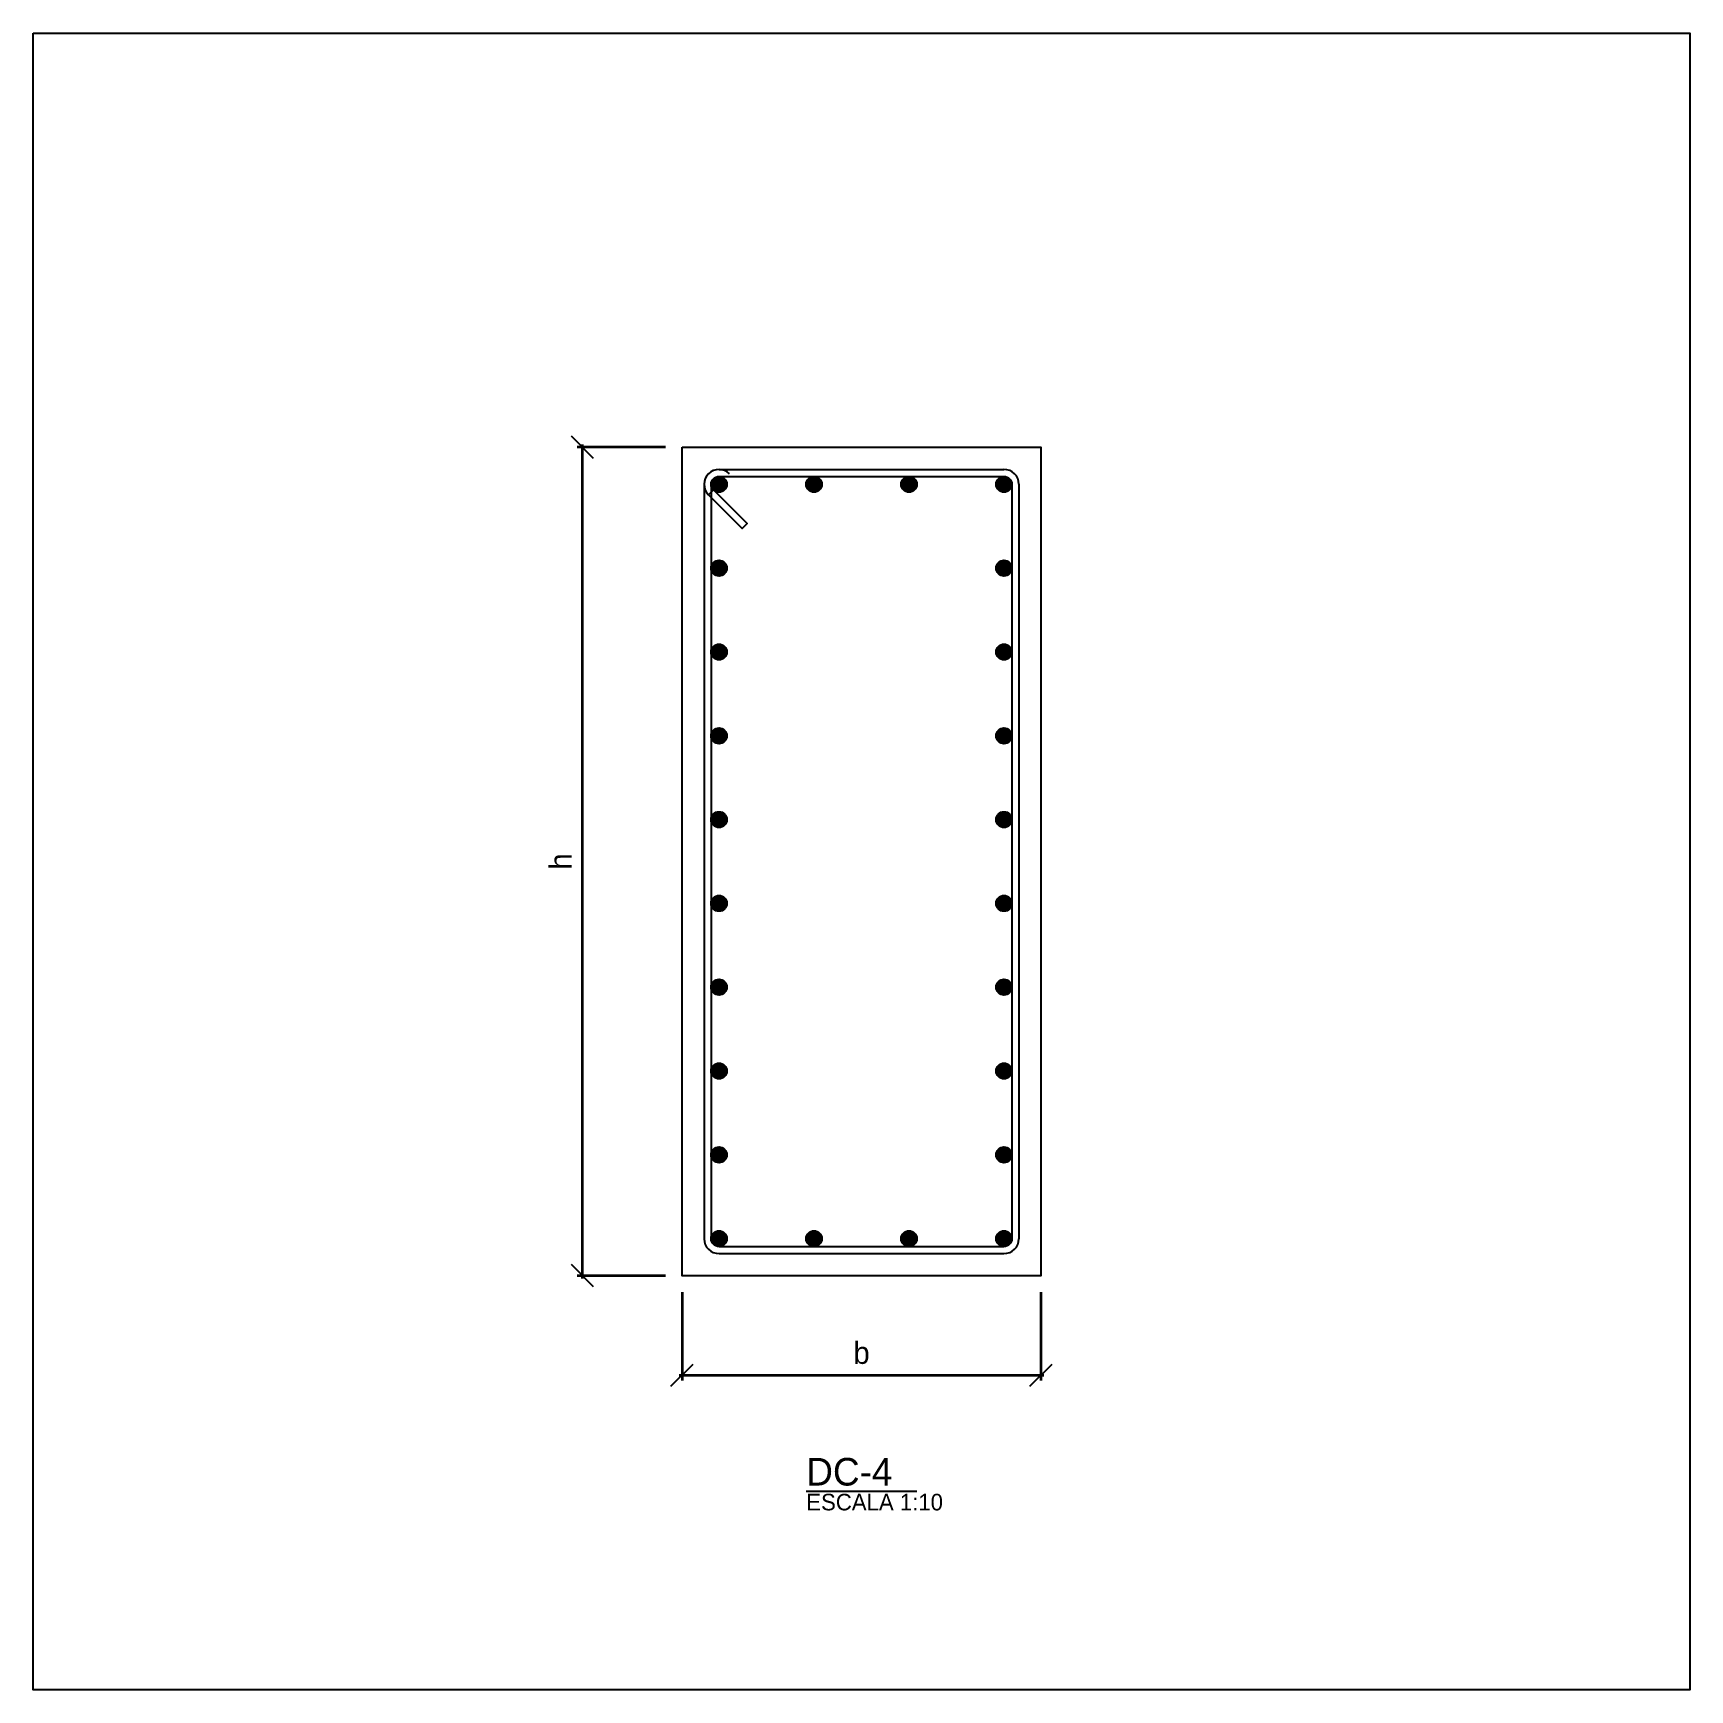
# Model space of a CAD drawing. Header units: metres. Extents: x 100 to 3100, y -41900 to 100.
# Drawn here: x 100 to 3100, y -11900 to -8900 of the extents above; entities that cross this region are included whole.
import ezdxf

# ---------------------------------------------------------------- set-up
doc = ezdxf.new("R2010")
doc.units = ezdxf.units.M
for name, color, linetype in [('Column', 3, 'Continuous'), ('DetailArea', 7, 'Continuous'), ('Rebar', 1, 'Continuous'), ('Text', 8, 'Continuous')]:
    doc.layers.add(name, color=color, linetype=linetype)
doc.styles.add('LiberationSerif', font='LiberationSerif-Regular.ttf')
doc.styles.add('OpenSansCondensed-Light', font='OpenSansCondensed-Light.ttf')
doc.dimstyles.new('EZDXF', dxfattribs={"dimtxt": 0.25, "dimasz": 0.175, "dimexe": 0.375, "dimexo": 0.125, "dimgap": 0.1, "dimtad": 1, "dimlfac": 100, "dimzin": 12, "dimdsep": 46, "dimtxsty": 'OpenSansCondensed-Light', "dimblk": 'ARCHTICK', "dimcen": 2.5, "dimazin": 3, "dimtfac": 0.5, "dimtmove": 2, "dimatfit": 3})

msp = doc.modelspace()

# ---------------------------------------------------------------- texts
at = {"layer": 'Text', "style": 'LiberationSerif'}
for s, height, p in [('DC-4', 50, (1500, -11530)), ('ESCALA 1:10', 30, (1500, -11575))]:
    msp.add_text(s, height=height, dxfattribs=at).set_placement(p)

# ---------------------------------------------------------------- blocks, each defined once
blk = doc.blocks.new('_ARCHTICK')
at = {"color": 0, "linetype": 'BYBLOCK', "const_width": 0.15}
blk.add_lwpolyline([(-0.5, -0.5), (0.5, 0.5)], dxfattribs=at)

# ---------------------------------------------------------------- dimensions: what is measured, and where the dimension line sits
msp.add_linear_dim(base=(1095, -11150), p1=(1275, -11150), p2=(1275, -9650), angle=90, text='h', dimstyle='EZDXF', override={"dimtxt": 40, "dimexe": 10, "dimexo": 30, "dimgap": 20, "dimtxsty": 'LiberationSerif', "dimtsz": 20, "dimdle": 5, "dimclrd": 1, "dimclre": 1, "dimclrt": 1, "dimlwd": 35, "dimlwe": 35}).render()
msp.add_linear_dim(base=(1275, -11330), p1=(1275, -11150), p2=(1925, -11150), text='b', dimstyle='EZDXF', override={"dimtxt": 40, "dimexe": 10, "dimexo": 30, "dimgap": 20, "dimtxsty": 'LiberationSerif', "dimtsz": 20, "dimdle": 5, "dimclrd": 1, "dimclre": 1, "dimclrt": 1, "dimlwd": 35, "dimlwe": 35}).render()

# ---------------------------------------------------------------- hatches: boundary and pattern name
h = msp.add_hatch(color=1)
h.dxf.hatch_style = 1
edge = h.paths.add_edge_path()
edge.add_ellipse((1342.025, -9717.025), major_axis=(14.325, 0), ratio=1, start_angle=0, end_angle=360)
h = msp.add_hatch(color=1)
h.dxf.hatch_style = 1
edge = h.paths.add_edge_path()
edge.add_ellipse((1514.00833, -9717.025), major_axis=(14.325, 0), ratio=1, start_angle=0, end_angle=360)
h = msp.add_hatch(color=1)
h.dxf.hatch_style = 1
edge = h.paths.add_edge_path()
edge.add_ellipse((1685.99167, -9717.025), major_axis=(14.325, 0), ratio=1, start_angle=0, end_angle=360)
h = msp.add_hatch(color=1)
h.dxf.hatch_style = 1
edge = h.paths.add_edge_path()
edge.add_ellipse((1857.975, -9717.025), major_axis=(14.325, 0), ratio=1, start_angle=0, end_angle=360)
h = msp.add_hatch(color=1)
h.dxf.hatch_style = 1
edge = h.paths.add_edge_path()
edge.add_ellipse((1342.025, -9868.79722), major_axis=(14.325, 0), ratio=1, start_angle=0, end_angle=360)
h = msp.add_hatch(color=1)
h.dxf.hatch_style = 1
edge = h.paths.add_edge_path()
edge.add_ellipse((1857.975, -9868.79722), major_axis=(14.325, 0), ratio=1, start_angle=0, end_angle=360)
h = msp.add_hatch(color=1)
h.dxf.hatch_style = 1
edge = h.paths.add_edge_path()
edge.add_ellipse((1342.025, -10020.56944), major_axis=(14.325, 0), ratio=1, start_angle=0, end_angle=360)
h = msp.add_hatch(color=1)
h.dxf.hatch_style = 1
edge = h.paths.add_edge_path()
edge.add_ellipse((1857.975, -10020.56944), major_axis=(14.325, 0), ratio=1, start_angle=0, end_angle=360)
h = msp.add_hatch(color=1)
h.dxf.hatch_style = 1
edge = h.paths.add_edge_path()
edge.add_ellipse((1342.025, -10172.34167), major_axis=(14.325, 0), ratio=1, start_angle=0, end_angle=360)
h = msp.add_hatch(color=1)
h.dxf.hatch_style = 1
edge = h.paths.add_edge_path()
edge.add_ellipse((1857.975, -10172.34167), major_axis=(14.325, 0), ratio=1, start_angle=0, end_angle=360)
h = msp.add_hatch(color=1)
h.dxf.hatch_style = 1
edge = h.paths.add_edge_path()
edge.add_ellipse((1342.025, -10324.11389), major_axis=(14.325, 0), ratio=1, start_angle=0, end_angle=360)
h = msp.add_hatch(color=1)
h.dxf.hatch_style = 1
edge = h.paths.add_edge_path()
edge.add_ellipse((1857.975, -10324.11389), major_axis=(14.325, 0), ratio=1, start_angle=0, end_angle=360)
h = msp.add_hatch(color=1)
h.dxf.hatch_style = 1
edge = h.paths.add_edge_path()
edge.add_ellipse((1342.025, -10475.88611), major_axis=(14.325, 0), ratio=1, start_angle=0, end_angle=360)
h = msp.add_hatch(color=1)
h.dxf.hatch_style = 1
edge = h.paths.add_edge_path()
edge.add_ellipse((1857.975, -10475.88611), major_axis=(14.325, 0), ratio=1, start_angle=0, end_angle=360)
h = msp.add_hatch(color=1)
h.dxf.hatch_style = 1
edge = h.paths.add_edge_path()
edge.add_ellipse((1342.025, -10627.65833), major_axis=(14.325, 0), ratio=1, start_angle=0, end_angle=360)
h = msp.add_hatch(color=1)
h.dxf.hatch_style = 1
edge = h.paths.add_edge_path()
edge.add_ellipse((1857.975, -10627.65833), major_axis=(14.325, 0), ratio=1, start_angle=0, end_angle=360)
h = msp.add_hatch(color=1)
h.dxf.hatch_style = 1
edge = h.paths.add_edge_path()
edge.add_ellipse((1342.025, -10779.43056), major_axis=(14.325, 0), ratio=1, start_angle=0, end_angle=360)
h = msp.add_hatch(color=1)
h.dxf.hatch_style = 1
edge = h.paths.add_edge_path()
edge.add_ellipse((1857.975, -10779.43056), major_axis=(14.325, 0), ratio=1, start_angle=0, end_angle=360)
h = msp.add_hatch(color=1)
h.dxf.hatch_style = 1
edge = h.paths.add_edge_path()
edge.add_ellipse((1342.025, -10931.20278), major_axis=(14.325, 0), ratio=1, start_angle=0, end_angle=360)
h = msp.add_hatch(color=1)
h.dxf.hatch_style = 1
edge = h.paths.add_edge_path()
edge.add_ellipse((1857.975, -10931.20278), major_axis=(14.325, 0), ratio=1, start_angle=0, end_angle=360)
h = msp.add_hatch(color=1)
h.dxf.hatch_style = 1
edge = h.paths.add_edge_path()
edge.add_ellipse((1342.025, -11082.975), major_axis=(14.325, 0), ratio=1, start_angle=0, end_angle=360)
h = msp.add_hatch(color=1)
h.dxf.hatch_style = 1
edge = h.paths.add_edge_path()
edge.add_ellipse((1514.00833, -11082.975), major_axis=(14.325, 0), ratio=1, start_angle=0, end_angle=360)
h = msp.add_hatch(color=1)
h.dxf.hatch_style = 1
edge = h.paths.add_edge_path()
edge.add_ellipse((1685.99167, -11082.975), major_axis=(14.325, 0), ratio=1, start_angle=0, end_angle=360)
h = msp.add_hatch(color=1)
h.dxf.hatch_style = 1
edge = h.paths.add_edge_path()
edge.add_ellipse((1857.975, -11082.975), major_axis=(14.325, 0), ratio=1, start_angle=0, end_angle=360)

# ---------------------------------------------------------------- linework, layer by layer
at = {"layer": 'Column'}
msp.add_lwpolyline([(1275, -9650), (1925, -9650), (1925, -11150), (1275, -11150), (1275, -9650)], dxfattribs=at)
at = {"layer": 'DetailArea'}
msp.add_lwpolyline([(100, -8900), (3100, -8900), (3100, -11900), (100, -11900), (100, -8900)], dxfattribs=at)
at = {"layer": 'Rebar'}
for points in [[(1342.025, -9690), (1857.975, -9690)], [(1315, -9717.025), (1315, -11082.975)], [(1327.7, -9717.025), (1327.7, -11082.975)], [(1342.025, -9702.7), (1857.975, -9702.7)], [(1872.3, -9717.025), (1872.3, -11082.975)], [(1885, -9717.025), (1885, -11082.975)], [(1331.8957, -9727.1543), (1392.67152, -9787.93013), (1383.69127, -9796.91039), (1322.91544, -9736.13456), (1331.8957, -9727.1543)], [(1342.025, -11097.3), (1857.975, -11097.3)], [(1342.025, -11110), (1857.975, -11110)]]:
    msp.add_lwpolyline(points, dxfattribs=at)
for centre in [(1342.025, -9717.025), (1514.00833, -9717.025), (1685.99167, -9717.025), (1857.975, -9717.025), (1342.025, -9868.79722), (1857.975, -9868.79722), (1342.025, -10020.56944), (1857.975, -10020.56944), (1342.025, -10172.34167), (1857.975, -10172.34167), (1342.025, -10324.11389), (1857.975, -10324.11389), (1342.025, -10475.88611), (1857.975, -10475.88611), (1342.025, -10627.65833), (1857.975, -10627.65833), (1342.025, -10779.43056), (1857.975, -10779.43056), (1342.025, -10931.20278), (1857.975, -10931.20278), (1342.025, -11082.975), (1514.00833, -11082.975), (1685.99167, -11082.975), (1857.975, -11082.975)]:
    msp.add_circle(centre, 14.325, dxfattribs=at)
for centre, start, end in [((1342.025, -9717.025), 90, 180), ((1342.025, -9717.025), 45, 225), ((1857.975, -9717.025), 0, 90), ((1342.025, -11082.975), 180, 270), ((1857.975, -11082.975), 270, 0)]:
    msp.add_arc(centre, 27.025, start, end, dxfattribs=at)
at = {"layer": 'Text'}
msp.add_lwpolyline([(1500, -11540), (1700, -11540)], dxfattribs=at)

msp.set_redraw_order([(e.dxf.handle, doc.entitydb.next_handle()) for e in msp.query("TEXT MTEXT ATTDEF DIMENSION ARC_DIMENSION")])  # texts and dimensions are drawn at this point

doc.saveas('drawing.dxf')
